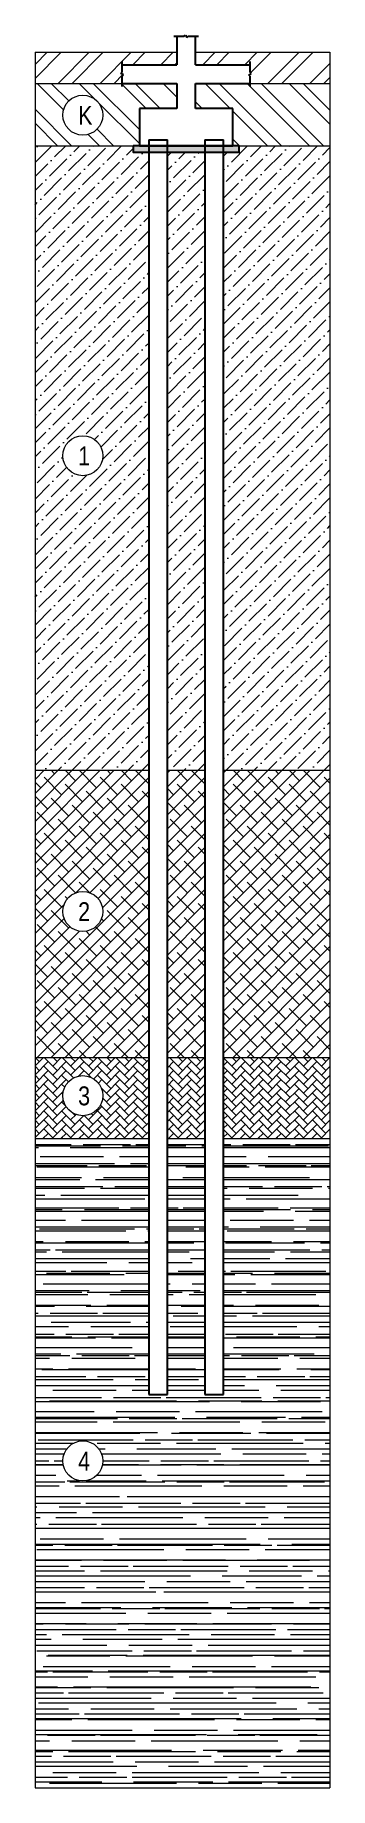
# Model space of a CAD drawing. Extents: x -79995 to 347433, y -157641 to 104789.
# Drawn here: x 132480 to 137212, y -47339 to -19263 of the extents above; entities that cross this region are included whole.
import ezdxf

# ---------------------------------------------------------------- set-up
doc = ezdxf.new("R2010")
doc.units = 0
for name, color, linetype, lineweight in [('00-DAM', 3, 'CONTINUOUS', 9), ('TEXT NHỎ KC Dim - Ghi chú', 3, 'CONTINUOUS', 18), ('Wipout', 211, 'CONTINUOUS', 0)]:
    doc.layers.add(name, color=color, linetype=linetype, lineweight=lineweight)
doc.layers.add('TEXT', color=7, linetype='CONTINUOUS')
doc.styles.add('HELVECONDENSE', font='')
doc.styles.get('HELVECONDENSE').set_extended_font_data('VNI-Helve-Condense')

msp = doc.modelspace()

# ---------------------------------------------------------------- texts
at = {"layer": 'TEXT NHỎ KC Dim - Ghi chú', "char_height": 303.194, "attachment_point": 1, "style": 'HELVECONDENSE'}
for s, insert in [('K', (133171.408, -20397.616)), ('1', (133171.408, -25852.637)), ('2', (133171.408, -33152.637)), ('3', (133171.408, -36102.637)), ('4', (133171.408, -41952.637))]:
    msp.add_mtext_dynamic_manual_height_columns(s, width=15104.25374, gutter_width=1515.972, heights=[0], dxfattribs=dict(at, insert=insert))

# ---------------------------------------------------------------- hatches: boundary and pattern name
at = {"layer": 'TEXT'}
msp.add_hatch(color=7, dxfattribs=at).paths.add_polyline_path([(134054.665, -21039.074), (134054.665, -21139.074), (135754.665, -21139.074), (135754.665, -21039.074), (134054.665, -21039.074)])
at = {"layer": 'TEXT NHỎ KC Dim - Ghi chú'}
h = msp.add_hatch(dxfattribs=at)
h.set_pattern_fill('ANSI32', color=256, scale=50)
h.paths.add_polyline_path([(133879.255, -20039.074), (133879.255, -19919.074), (133899.255, -19899.074), (133859.255, -19879.074), (133879.255, -19859.074), (133879.255, -19739.074), (134754.665, -19739.074), (134754.665, -19539.074), (132480.402, -19539.074), (132480.402, -20039.074)])
h.paths.add_polyline_path([(137212.122, -19539.074), (135054.665, -19539.074), (135054.665, -19739.074), (135930.074, -19739.074), (135930.074, -19859.074), (135950.074, -19879.074), (135910.074, -19899.074), (135930.074, -19919.074), (135930.074, -20039.074), (137212.122, -20039.074)])
h = msp.add_hatch(dxfattribs=at)
h.set_pattern_fill('ANSI32', color=256, scale=50, angle=90, style=0)
h.paths.add_polyline_path([(132480.402, -20039.074), (132480.402, -21039.074), (134154.665, -21039.074), (134154.665, -20439.074), (134754.665, -20439.074), (134754.665, -20039.074), (133879.255, -20039.074)])
h.paths.add_polyline_path([(137212.122, -20039.074), (135930.074, -20039.074), (135054.665, -20039.074), (135054.665, -20439.074), (135654.665, -20439.074), (135654.665, -21039.074), (135754.665, -21039.074), (137212.122, -21039.074)])
edge = h.paths.add_edge_path(flags=16)
edge.add_arc((133247.645, -20545.893), 320.637, 0, 360)
h = msp.add_hatch(dxfattribs=at)
h.set_pattern_fill('ANSI36', color=256, scale=50, style=0)
h.paths.add_polyline_path([(132480.402, -31039.074), (134304.665, -31039.074), (134304.665, -21139.074), (134054.665, -21139.074), (134054.665, -21039.074), (132480.402, -21039.074)])
h.paths.add_polyline_path([(137212.122, -21039.074), (135754.665, -21039.074), (135754.665, -21139.074), (135504.665, -21139.074), (135504.665, -31039.074), (137212.122, -31039.074)])
h.paths.add_polyline_path([(135204.665, -21139.074), (134604.665, -21139.074), (134604.665, -31039.074), (135204.665, -31039.074)])
edge = h.paths.add_edge_path(flags=16)
edge.add_arc((133247.645, -26000.915), 320.637, 0, 360)
h = msp.add_hatch(dxfattribs=at)
h.set_pattern_fill('ANSI38', color=256, scale=50, style=0)
h.paths.add_polyline_path([(132480.402, -35639.074), (134304.665, -35639.074), (134304.665, -31039.074), (132480.402, -31039.074)])
h.paths.add_polyline_path([(137212.122, -31039.074), (135504.665, -31039.074), (135504.665, -35639.074), (137212.122, -35639.074)])
h.paths.add_polyline_path([(134604.665, -35639.074), (135204.665, -35639.074), (135204.665, -31039.074), (134604.665, -31039.074)])
edge = h.paths.add_edge_path(flags=16)
edge.add_arc((133247.645, -33300.915), 320.637, 0, 360)
h = msp.add_hatch(dxfattribs=at)
h.set_pattern_fill('AR-HBONE', color=256, style=0)
h.paths.add_polyline_path([(132480.402, -36939.074), (134304.665, -36939.074), (134304.665, -35639.074), (132480.402, -35639.074)])
h.paths.add_polyline_path([(135504.665, -35639.074), (135504.665, -36939.074), (137212.122, -36939.074), (137212.122, -35639.074)])
h.paths.add_polyline_path([(135204.665, -35639.074), (134604.665, -35639.074), (134604.665, -36939.074), (135204.665, -36939.074)])
edge = h.paths.add_edge_path(flags=16)
edge.add_arc((133247.645, -36250.915), 320.637, 0, 360)
h = msp.add_hatch(dxfattribs=at)
h.set_pattern_fill('AR-RROOF', color=256, scale=10, style=0)
h.paths.add_polyline_path([(132480.402, -36939.074), (132480.402, -47339.074), (137212.122, -47339.074), (137212.122, -36939.074), (135504.665, -36939.074), (135504.665, -41039.074), (135204.665, -41039.074), (135204.665, -36939.074), (134604.665, -36939.074), (134604.665, -41039.074), (134304.665, -41039.074), (134304.665, -36939.074)])
edge = h.paths.add_edge_path(flags=16)
edge.add_arc((133247.645, -42100.915), 320.637, 0, 360)

# ---------------------------------------------------------------- linework, layer by layer
at = {"layer": '00-DAM'}
for p, q in [((132480.402, -19539.074), (134754.665, -19539.074)), ((135054.665, -19539.074), (137212.122, -19539.074)), ((132480.402, -20039.074), (133879.255, -20039.074)), ((135930.074, -20039.074), (137212.122, -20039.074)), ((132480.402, -21039.074), (137212.122, -21039.074)), ((132480.402, -31039.074), (134304.665, -31039.074)), ((134604.665, -31039.074), (135204.665, -31039.074)), ((135504.665, -31039.074), (137212.122, -31039.074)), ((132480.402, -35639.074), (134304.665, -35639.074)), ((134604.665, -35639.074), (135204.665, -35639.074)), ((135504.665, -35639.074), (137212.122, -35639.074)), ((132480.402, -36939.074), (134304.665, -36939.074)), ((134604.665, -36939.074), (135204.665, -36939.074)), ((135504.665, -36939.074), (137212.122, -36939.074)), ((132480.402, -47339.074), (137212.122, -47339.074))]:
    msp.add_line(p, q, dxfattribs=at)
at = {"layer": 'TEXT', "color": 7}
for p, q in [((134704.665, -19283.24), (134874.665, -19283.24)), ((134754.665, -19283.24), (134754.665, -19739.074)), ((134874.665, -19283.24), (134894.665, -19263.24)), ((134894.665, -19263.24), (134914.665, -19303.24)), ((134914.665, -19303.24), (134934.665, -19283.24)), ((134934.665, -19283.24), (135104.665, -19283.24)), ((135054.665, -19739.074), (135054.665, -19283.24)), ((133859.255, -19879.074), (133879.255, -19859.074)), ((133899.255, -19899.074), (133859.255, -19879.074)), ((133879.255, -19859.074), (133879.255, -19689.074)), ((133879.255, -19739.074), (134754.665, -19739.074)), ((133879.255, -19919.074), (133899.255, -19899.074)), ((133879.255, -20089.074), (133879.255, -19919.074)), ((135054.665, -19739.074), (135930.074, -19739.074)), ((135910.074, -19899.074), (135950.074, -19879.074)), ((135930.074, -19919.074), (135910.074, -19899.074)), ((135930.074, -19859.074), (135930.074, -19689.074)), ((135950.074, -19879.074), (135930.074, -19859.074)), ((135930.074, -20089.074), (135930.074, -19919.074)), ((133879.255, -20039.074), (134754.665, -20039.074)), ((134754.665, -20039.074), (134754.665, -20439.074)), ((135054.665, -20439.074), (135054.665, -20039.074)), ((135054.665, -20039.074), (135930.074, -20039.074)), ((134754.665, -20439.074), (134154.665, -20439.074)), ((134154.665, -20439.074), (134154.665, -21039.074)), ((135654.665, -20439.074), (135054.665, -20439.074)), ((135654.665, -21039.074), (135654.665, -20439.074)), ((134154.665, -21039.074), (135654.665, -21039.074))]:
    msp.add_line(p, q, dxfattribs=at)
at = {"layer": 'TEXT', "color": 3}
for p, q in [((134304.665, -20939.074), (134604.665, -20939.074)), ((134304.665, -20939.074), (134304.665, -41039.074)), ((134604.665, -41039.074), (134604.665, -20939.074)), ((135204.665, -20939.074), (135504.665, -20939.074)), ((135204.665, -20939.074), (135204.665, -41039.074)), ((135504.665, -41039.074), (135504.665, -20939.074)), ((134304.665, -41039.074), (134604.665, -41039.074)), ((135204.665, -41039.074), (135504.665, -41039.074))]:
    msp.add_line(p, q, dxfattribs=at)
at = {"layer": 'TEXT', "color": 7}
msp.add_lwpolyline([(134054.665, -21039.074), (134054.665, -21139.074), (135754.665, -21139.074), (135754.665, -21039.074), (134054.665, -21039.074)], dxfattribs=at)
at = {"layer": 'TEXT NHỎ KC Dim - Ghi chú'}
for centre in [(133247.645, -20545.893), (133247.645, -26000.915), (133247.645, -33300.915), (133247.645, -36250.915), (133247.645, -42100.915)]:
    msp.add_circle(centre, 320.637, dxfattribs=at)
at = {"layer": 'Wipout'}
for p, q in [((132480.402, -19539.074), (132480.402, -47339.074)), ((137212.122, -19539.074), (137212.122, -47339.074))]:
    msp.add_line(p, q, dxfattribs=at)

msp.set_redraw_order([(e.dxf.handle, doc.entitydb.next_handle()) for e in msp.query("TEXT MTEXT ATTDEF DIMENSION ARC_DIMENSION")])  # texts and dimensions are drawn at this point

doc.saveas('drawing.dxf')
